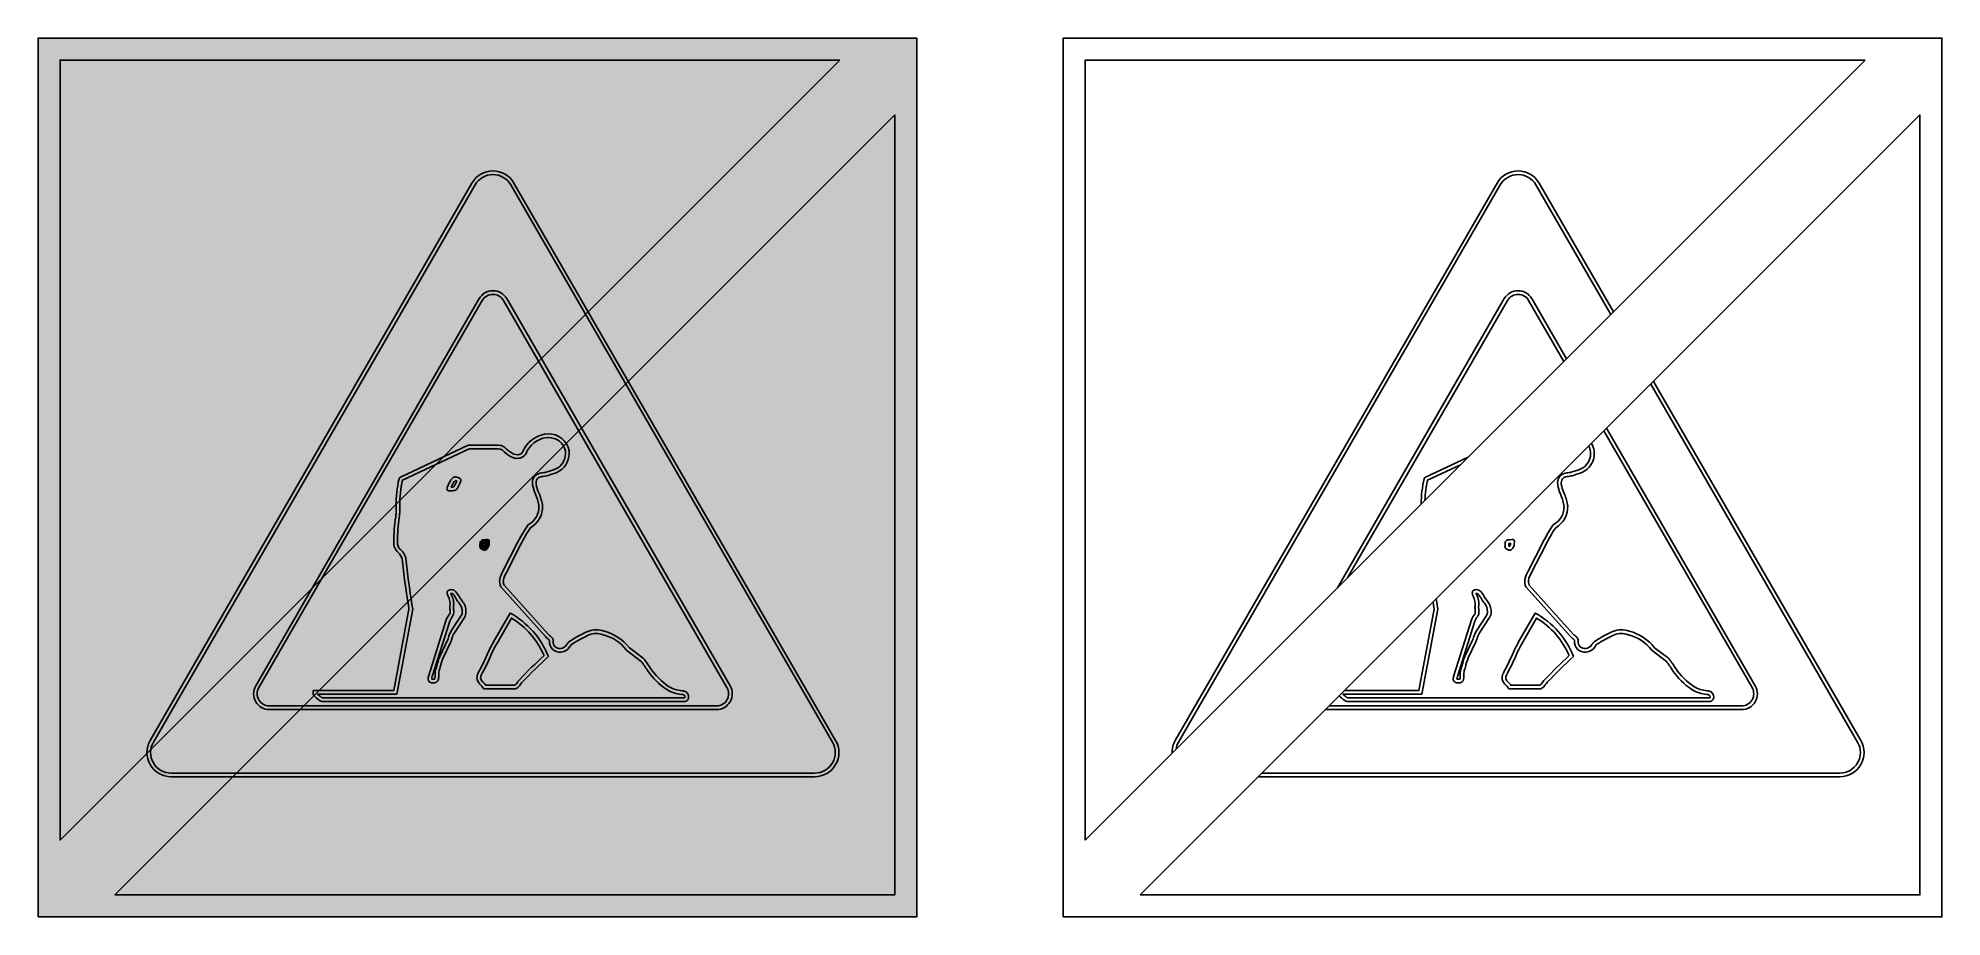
# Model space of a CAD drawing. Extents: x 3212 to 5812, y 90 to 1290.
import ezdxf

# ---------------------------------------------------------------- set-up
doc = ezdxf.new("R2010")
doc.units = 0
doc.header["$MEASUREMENT"] = 0

msp = doc.modelspace()

# ---------------------------------------------------------------- hatches: boundary and pattern name
at = {"true_color": 0x000000}
h = msp.add_hatch(color=18, dxfattribs=at)
h.paths.add_polyline_path([(3211.85, 89.9548), (3211.85, 1289.95), (4411.85, 1289.95), (4411.85, 89.9548)])
h.paths.add_polyline_path([(4306.85, 1259.95), (3241.85, 194.955), (3241.85, 1259.95)], flags=16)
h.paths.add_polyline_path([(3316.85, 119.955), (4381.85, 1184.95), (4381.85, 119.955)], flags=16)
h = msp.add_hatch(color=30)
h.paths.add_polyline_path([(4306.85, 1259.95), (3241.85, 194.955), (3241.85, 1259.95)])
edge = h.paths.add_edge_path(flags=16)
edge.add_line((3861.66, 1092.03), (4301.08, 330.9380000000001))
edge.add_arc((4272.390070055954, 314.4108067307924), 33.10982025852735, -89.9482069158019, 29.944632088824676, ccw=False)
edge.add_line((4272.42, 281.301), (3393.59, 281.304))
edge.add_arc((3393.619084765111, 314.4133187313515), 33.10933150605407, 150.0539060909309, 269.9496687360473, ccw=False)
edge.add_line((3364.93, 330.941), (3804.35, 1092.03))
edge.add_arc((3833.005, 1075.452231141558), 33.10485531344214, 30.050656878707116, 149.9493431212933, ccw=False)
edge = h.paths.add_edge_path(flags=0)
edge.add_line((4138.2, 377.991), (3527.81, 377.991))
edge.add_arc((3527.824019599777, 394.6942477401267), 16.70325362368744, 150.0588987444102, 269.95190972908085, ccw=False)
edge.add_line((3513.35, 403.031), (3818.55, 931.6519999999998))
edge.add_arc((3833.01, 923.2850410408057), 16.7062144791943, 30.054870356942274, 149.9451296430586, ccw=False)
edge.add_line((3847.47, 931.6519999999999), (4152.66, 403.032))
edge.add_arc((4138.186017156943, 394.6945594589117), 16.70356531155185, -89.95203670765142, 29.943210004038008, ccw=False)
edge = h.paths.add_edge_path(flags=0)
edge.add_arc((3908.450410050139, 722.9208182886517), 28.69244865817276, -56.898599616660476, 7.145788074728614, ccw=False)
edge.add_arc((3898.500566740102, 745.3331794605606), 53.04515751469505, 284.17444708934516, 298.87982113655573, ccw=False)
edge.add_arc((3897.27316185438, 729.503328602332), 38.33408253046848, 281.9644514432884, 291.76908441292727, ccw=False)
edge.add_arc((3915.756616366773, 603.3218349180484), 89.30393027981881, 96.77588497099073, 101.2855120359339)
edge.add_arc((3899.872557881551, 682.8661726205984), 8.189173115361058, 101.2138310838314, 140.2103969034426)
edge.add_arc((3902.544141663452, 682.3706243799636), 10.64245465184548, 147.383817942899, 188.9061365718858)
edge.add_arc((3939.264136987034, 688.8662055643528), 47.93094505403803, 189.7816870875476, 204.3878192572933)
edge.add_arc((3818.852301388128, 636.3715305006812), 83.43417293581766, 11.573852164772518, 23.07696755576808, ccw=False)
edge.add_arc((3878.679758577188, 650.1804058589634), 22.1053627254881, 3.2302165149727102, 7.618353566905114, ccw=False)
edge.add_arc((3868.489840980349, 649.5670314870557), 32.31367549359378, -60.58523456796621, 3.2979810255254165, ccw=False)
edge.add_arc((4075.027114460926, 495.480554004089), 228.5047936405725, 146.5546487008145, 153.3488538335605)
edge.add_line((3870.8, 597.9780000000001), (3851.05, 559.413))
edge.add_arc((3877.178837237691, 543.5599742438542), 30.5619790101816, 148.7537534568016, 167.9524002365003)
edge.add_arc((3859.048612919658, 548.0913092492195), 11.90289624019575, 171.0698439557528, 205.5532381687915)
edge.add_line((3848.31, 542.957), (3908.31, 476.223))
edge.add_arc((3973.752918611845, 545.1816259897214), 95.0687524627666, 226.498414843157, 229.9575796328224)
edge.add_arc((3907.369063907174, 466.1935022563816), 8.110412315469047, 15.354047592926804, 49.9292900397794, ccw=False)
edge.add_arc((3909.795997761048, 467.2119116027426), 5.510907435499656, -8.240934321550526, 11.822619785437723, ccw=False)
edge.add_arc((3924.166338703633, 465.4040992849403), 8.974253046556024, 173.487235505879, 278.4818107395544)
edge.add_arc((3924.560201094442, 467.3641114757604), 10.87592928994498, 274.904285436737, 328.7686683351981)
edge.add_arc((3949.05931161903, 452.5870503581481), 17.73474548307339, 136.8058456157768, 148.9853731894738, ccw=False)
edge.add_arc((3946.007419294743, 455.7753345844587), 13.32958451359714, 121.5137663014315, 137.8179321610022, ccw=False)
edge.add_arc((4050.573577809508, 287.408560992234), 211.5248677695222, 115.33199103092491, 121.822096598826, ccw=False)
edge.add_arc((3973.81638345813, 453.2481541108611), 28.8335735213991, 73.51152418028317, 118.4733022786586, ccw=False)
edge.add_arc((3958.786971985297, 380.2270438392024), 103.310616124946, 75.3589692550022, 77.0152559808817, ccw=False)
edge.add_arc((3968.945300853399, 418.7151285952169), 63.50473714529904, 37.25774843391707, 75.4493142073128, ccw=False)
edge.add_line((4019.49, 457.161), (4038.38, 443.062))
edge.add_arc((4034.183157851393, 437.4628233554783), 6.997446899897315, 35.77947218413078, 53.14674276209968, ccw=False)
edge.add_arc((3759.864390788708, 238.7192197964876), 345.744832554024, 33.456771351473606, 35.92037205696198, ccw=False)
edge.add_arc((4120.779987416412, 477.1651015430128), 86.82482966763499, 213.430599580951, 236.5647461987101)
edge.add_arc((4094.860980332235, 441.2378242505034), 42.60145983238603, 239.0319927886851, 265.3266105681339)
edge.add_arc((4090.276081041638, 385.5438285925946), 13.28096789719726, 60.5789922176034, 85.18876012009599, ccw=False)
edge.add_arc((4091.717545719012, 390.3616806243561), 8.449742788483226, -23.096556679909327, 53.023157315885214, ccw=False)
edge.add_arc((4095.28130783963, 389.0473297997866), 4.659872209478957, 286.31051978106285, 334.5789429495123, ccw=False)
edge.add_arc((4090.598199661108, 405.89006024423), 22.1412164190747, 280.0710031788569, 285.7010141996419, ccw=False)
edge.add_line((4094.47, 384.09), (4080.62, 384.102))
edge.add_line((4080.62, 384.102), (3612.29, 384.102))
edge.add_line((3612.29, 384.102), (3599.6, 384.074))
edge.add_arc((3601.451411361888, 392.6486998716126), 8.772297413970895, 233.39064804334322, 257.815987757, ccw=False)
edge.add_arc((3616.421418891848, 416.0696704971248), 36.55231345702109, 217.8525886424851, 236.4495228934768, ccw=False)
edge.add_line((3587.56, 393.64), (3587.63, 399.062))
edge.add_line((3587.63, 399.062), (3599.49, 399.134))
edge.add_line((3599.49, 399.134), (3697.53, 399.134))
edge.add_line((3697.53, 399.134), (3718.38, 510.096))
edge.add_line((3718.38, 510.096), (3717.55, 515.7))
edge.add_arc((4664.903653339132, 672.1343962195467), 960.1826205548472, 185.5855498316167, 189.3765116111532, ccw=False)
edge.add_arc((3688.146564806929, 571.6156806259166), 22.28224490488561, 18.47847029776563, 45.80347317171741)
edge.add_arc((3720.237493600303, 605.1119130707228), 24.10670008847997, 207.6305101367815, 226.6193588897021, ccw=False)
edge.add_arc((3716.000577901225, 600.9270545215239), 18.49445796532072, 176.5313916984136, 202.223738700718, ccw=False)
edge.add_arc((3968.719581452108, 598.1777398836118), 271.2071695823484, 171.927134766983, 179.1827557710457, ccw=False)
edge.add_arc((3643.296240384244, 644.4379699166277), 57.48783908450218, 351.825635491046, 357.5145793759052)
edge.add_arc((3541.911305497618, 648.5306109302501), 158.9551760552818, 357.6255209074164, 361.0458708218554)
edge.add_arc((3849.943661256066, 654.1152795448056), 149.1278035413895, 166.7596428218853, 181.0309874242568, ccw=False)
edge.add_arc((3707.868386015885, 687.630882589223), 3.154025758089936, 113.5142865618071, 168.2903334973772, ccw=False)
edge.add_line((3706.61, 690.523), (3799.3, 734.113))
edge.add_line((3799.3, 734.113), (3833.38, 734.11))
edge.add_arc((3836.218173858357, 675.0873575659745), 59.09084151325902, 83.56581693153282, 92.75301499558202, ccw=False)
edge.add_arc((3841.131660819892, 721.6969130169958), 12.22899874545147, 48.592771602849325, 81.96975886504401, ccw=False)
edge.add_arc((3906.732326983298, 794.0412410101594), 85.43067241500245, 227.6851133582045, 236.0888588125796)
edge.add_arc((3866.113485252008, 733.9898820160606), 12.93395642213239, 237.0045017099615, 288.745465592235)
edge.add_arc((3867.383869526471, 728.1796622160385), 7.055015515081773, 294.1476310049063, 334.4694058389175)
edge.add_arc((3772.97580298457, 775.4183087084992), 112.6208136549778, 333.4839974303134, 334.8979636976552)
edge.add_arc((3899.903722269176, 716.8987349182842), 27.15852609637819, 151.2636692537453, 156.7003853730494, ccw=False)
edge.add_arc((3910.139767331041, 710.1141049397471), 39.40923057965085, 92.74852437318498, 149.7692684808781, ccw=False)
edge.add_arc((3909.576986840304, 721.7607645167703), 27.7489826283262, 9.812771590971693, 92.74099252140672, ccw=False)
edge = h.paths.add_edge_path(flags=0)
edge.add_arc((3819.987264666057, 598.9298894951353), 2.808041865070567, 335.3785534698407, 350.9046489946431, ccw=False)
edge.add_arc((3818.953267696578, 599.4717237426073), 3.974247952433, 317.85564227134637, 334.4877658933347, ccw=False)
edge.add_arc((3813.953573927259, 602.9037467200149), 10.01700548489598, 316.66933657519814, 322.4943751535917, ccw=False)
edge.add_line((3821.24, 596.03), (3820.15, 596.55))
edge.add_arc((3828.926188514885, 596.1542366848529), 8.7851074808685, 171.8411624593943, 177.417988965686, ccw=False)
edge.add_line((3820.23, 597.401), (3820.43, 599.9540000000001))
edge.add_line((3820.43, 599.9540000000001), (3821.1, 600.021))
edge.add_line((3821.1, 600.021), (3822.88, 600.151))
edge.add_line((3822.88, 600.151), (3822.76, 598.486))
edge = h.paths.add_edge_path(flags=0)
edge.add_arc((3759.573464299029, 414.8451965872483), 10.00363358108974, 160.9094827320371, 180.3333226485059, ccw=False)
edge.add_line((3750.12, 418.117), (3773.99, 493.836))
edge.add_arc((3811.889271139351, 476.608836487996), 41.630876949247, 144.6351447992821, 155.5557669648196, ccw=False)
edge.add_arc((3769.438428138635, 506.380047552314), 10.22224241201944, 326.2710703702135, 365.1126806360539)
edge.add_arc((3652.541413383272, 496.607824085653), 127.5268498165077, 4.805412278272066, 7.028320264764646)
edge.add_arc((3783.610269491234, 512.3730982805938), 4.503152023832074, 169.6776508166451, 182.05016874687, ccw=False)
edge.add_arc((3750.222260747609, 516.960177814337), 29.2034314236778, 352.5625972642605, 387.3125444585937)
edge.add_arc((3783.096575543329, 533.8419682603578), 7.752519056640558, 195.3328534519518, 206.6885359345547, ccw=False)
edge.add_arc((3776.094656591658, 528.3376093248095), 3.486848694286501, 41.652328262018614, 97.82383268203381, ccw=False)
edge.add_arc((3754.728261500601, 510.2797783769982), 31.46099017624833, 26.228440289523974, 40.36348739136031, ccw=False)
edge.add_arc((3810.610964859648, 539.0501270233927), 31.40271818875502, 208.2553914064725, 221.495265282736)
edge.add_arc((3774.064933848164, 507.1256674018791), 17.12511804403544, -1.9632065750935794, 40.484417808021874, ccw=False)
edge.add_arc((3781.01856578858, 506.3543738974278), 10.16311133613986, -29.660886347618714, 1.0409094256165758, ccw=False)
edge.add_line((3789.85, 501.325), (3776.17, 480.547))
edge.add_arc((3800.185613854495, 464.7016426215276), 28.77194917380011, 146.5834121097806, 166.488368861187)
edge.add_arc((3753.961729053625, 475.7844211097944), 18.76200055396668, 334.8136687691813, 346.56117390735255, ccw=False)
edge.add_line((3770.94, 467.8), (3760.4, 445.41))
edge.add_arc((3850.759898282491, 409.5500253336623), 97.21547716640858, 158.3539914456387, 166.5518341245779)
edge.add_arc((3724.534691116467, 441.8475182002359), 33.12389738215491, 338.2477434713614, 342.9927143682368, ccw=False)
edge.add_arc((3777.434353488476, 422.2054099938791), 23.32801433193755, 161.5919116369092, 182.5807775314849)
edge.add_arc((3721.864413138502, 420.9838606915413), 32.2660407267419, -10.501520277835027, 0.30389864510789266, ccw=False)
edge.add_arc((3751.176301596809, 420.0806569013506), 5.531998572770117, 253.1201600565364, 295.86905010145176, ccw=False)
edge = h.paths.add_edge_path(flags=0)
edge.add_arc((4316.076294978952, -7.304185376932764), 613.9709403439606, 132.3033018810513, 136.6557910056899)
edge.add_arc((3917.110034770019, 372.647650135307), 63.08272461883713, 138.904425367376, 145.6476588248595)
edge.add_arc((3861.237263708938, 410.7078114167072), 4.522744219015407, 288.46858978379817, 326.9917163260312, ccw=False)
edge.add_arc((3861.433859409158, 411.8197631648316), 5.541397734259688, 269.1328950091962, 282.8896358567662, ccw=False)
edge.add_line((3861.35, 406.279), (3824.69, 406.279))
edge.add_arc((3824.305704662636, 419.3854054482567), 13.11203823516441, 264.76785086557487, 271.67949894842855, ccw=False)
edge.add_arc((3811.764480601656, 400.0800184739255), 12.95214590592463, 28.84159247260363, 50.17278782739892)
edge.add_arc((3826.694179874856, 418.7355297175362), 10.94764049707327, 198.951998084676, 232.69975838750122, ccw=False)
edge.add_arc((3824.131918100591, 416.443705414011), 7.893727830354757, 154.4520842637901, 189.212109338554, ccw=False)
edge.add_arc((3851.940217894886, 405.4367714550378), 37.7862889201804, 150.8489340994711, 157.58032902637, ccw=False)
edge.add_arc((3570.869108405694, 559.0922698358485), 282.544743797375, 331.4006001706806, 337.1703493384801)
edge.add_arc((3909.039314118573, 416.8134669649042), 84.33720502758554, 153.0364072346665, 157.2209634087849, ccw=False)
edge.add_arc((3989.059624145179, 376.0309627813301), 174.1506814617313, 150.0597412931725, 153.0146646674377, ccw=False)
edge.add_line((3838.15, 462.949), (3858.38, 498.047))
edge.add_arc((3799.254243740727, 401.8562872483606), 112.9092922345162, 23.447574221510706, 58.422113975540526, ccw=False)
h.paths.add_polyline_path([(3316.85, 119.955), (4381.85, 1184.95), (4381.85, 119.955)])
h = msp.add_hatch(color=18, dxfattribs=at)
edge = h.paths.add_edge_path()
edge.add_line((3861.66, 1092.03), (4301.08, 330.9380000000001))
edge.add_arc((4272.390070055954, 314.4108067307924), 33.10982025852735, -89.9482069158019, 29.944632088824676, ccw=False)
edge.add_line((4272.42, 281.301), (3393.59, 281.304))
edge.add_arc((3393.619084765111, 314.4133187313515), 33.10933150605407, 150.0539060909309, 269.9496687360473, ccw=False)
edge.add_line((3364.93, 330.941), (3804.35, 1092.03))
edge.add_arc((3833.005, 1075.452231141558), 33.10485531344214, 30.050656878707116, 149.9493431212933, ccw=False)
edge = h.paths.add_edge_path(flags=16)
edge.add_line((3857.33, 1089.53), (4296.75, 328.4380000000001))
edge.add_arc((4272.394811873154, 314.4081424549958), 28.10715374112373, -89.94865458208369, 29.944184422543117, ccw=False)
edge.add_line((4272.42, 286.301), (3393.59, 286.304))
edge.add_arc((3393.615338497528, 314.4122281833141), 28.10823960415713, 150.0525874050956, 269.94835005021173, ccw=False)
edge.add_line((3369.26, 328.444), (3808.68, 1089.53))
edge.add_arc((3833.005, 1075.457264788637), 28.1024465363631, 30.0506568787074, 149.9493431212931, ccw=False)
h = msp.add_hatch(color=254)
edge = h.paths.add_edge_path()
edge.add_line((3857.33, 1089.53), (4296.75, 328.4380000000001))
edge.add_arc((4272.394811873154, 314.4081424549958), 28.10715374112373, -89.94865458208369, 29.944184422543117, ccw=False)
edge.add_line((4272.42, 286.301), (3393.59, 286.304))
edge.add_arc((3393.615338497528, 314.4122281833141), 28.10823960415713, 150.0525874050956, 269.94835005021173, ccw=False)
edge.add_line((3369.26, 328.444), (3808.68, 1089.53))
edge.add_arc((3833.005, 1075.457264788637), 28.1024465363631, 30.0506568787074, 149.9493431212931, ccw=False)
edge = h.paths.add_edge_path(flags=16)
edge.add_line((4138.2, 372.991), (3527.81, 372.991))
edge.add_arc((3527.827596713193, 394.6949076789061), 21.70391481228205, 150.0605357593888, 269.9535467440589, ccw=False)
edge.add_line((3509.02, 405.527), (3814.22, 934.152))
edge.add_arc((3833.006157255734, 923.2844755153204), 21.70305952768625, 30.06097051976309, 149.9512298058793, ccw=False)
edge.add_line((3851.79, 934.1560000000001), (4156.99, 405.532))
edge.add_arc((4138.181380508129, 394.6971630174931), 21.70617100336842, -89.95085183694857, 29.94439487473619, ccw=False)
edge = h.paths.add_edge_path(flags=0)
edge.add_arc((3908.448851355787, 722.9178516545235), 23.69128173795823, -56.45632934749102, 6.870652637851322, ccw=False)
edge.add_arc((3898.263054227054, 745.9282344654333), 48.68173980230937, 284.08464135569756, 298.5643394678013, ccw=False)
edge.add_line((3910.11, 698.71), (3909.64, 698.547))
edge.add_arc((3897.270088809784, 729.4948521670169), 33.32843015512978, 282.3526901640087, 291.7866773656559, ccw=False)
edge.add_arc((3915.739998783222, 603.2260142194922), 94.39561351741709, 96.89976043723352, 101.265056264455)
edge.add_arc((3900.192157381898, 682.3836907320573), 13.72743368406336, 102.162468186829, 141.1590340064412)
edge.add_arc((3902.931134679398, 682.2810151689754), 16.0091866899022, 147.030903947311, 188.5532225762974)
edge.add_arc((3939.373463011489, 688.924311006254), 53.04670700760867, 189.7948018917746, 204.3353556323239)
edge.add_arc((3818.860188637297, 636.396008387171), 78.42520140173782, 11.685345235222087, 23.02049746795859, ccw=False)
edge.add_arc((3878.674000940151, 650.2220279564538), 17.11021370390177, 3.048598205841813, 6.908112472811808, ccw=False)
edge.add_arc((3868.498268490008, 649.5604899997394), 27.30698900654933, -60.58403578167378, 3.2991798118168276, ccw=False)
edge.add_line((3881.91, 625.774), (3880.86, 625.182))
edge.add_line((3880.86, 625.182), (3880.19, 624.175))
edge.add_arc((4075.028191621391, 495.4531082962133), 233.5192632698535, 146.5488369178346, 153.3430420505806)
edge.add_line((3866.33, 600.221), (3846.68, 561.8480000000001))
edge.add_arc((3877.680132569521, 543.3802458424295), 36.08415390378888, 149.2164126599356, 168.1112766431535)
edge.add_arc((3859.229874567335, 548.1249659988982), 17.07296911159158, 170.9380424697967, 205.4214366828353)
edge.add_line((3843.81, 540.7959999999999), (3844.12, 540.148))
edge.add_line((3844.12, 540.148), (3904.8, 472.664))
edge.add_arc((3974.84213914718, 546.2900737787362), 101.6203719555522, 226.4289991153679, 229.8881639050333)
edge.add_arc((3907.075667989548, 466.1443068139455), 3.340307407979255, 15.785622833028413, 46.617738489516285, ccw=False)
edge.add_arc((3924.194598844214, 465.433411680977), 13.99860476410579, 173.3562054585227, 277.6990975605635)
edge.add_arc((3924.563342569398, 467.3697208674371), 15.88035491032026, 275.4441570877597, 328.7524586604376)
edge.add_arc((3949.356003307075, 452.3656099566896), 13.09896043213108, 136.7187335106711, 148.898261084368, ccw=False)
edge.add_arc((3946.082346191275, 455.7245042232163), 8.41535469173893, 121.78258787638109, 138.086753735952, ccw=False)
edge.add_arc((4051.409749809582, 285.878055309044), 208.269496323546, 115.31343300999299, 121.80353857789419, ccw=False)
edge.add_arc((3973.863084855501, 452.8571818139969), 24.20134433239281, 73.41760690764971, 118.37938500602499, ccw=False)
edge.add_arc((3957.784105500166, 376.4242589029416), 102.2449907920186, 75.35189360071138, 77.00818032659078, ccw=False)
edge.add_arc((3968.940851420443, 418.7120093474857), 58.51045945976635, 37.25856426783088, 75.45013004122649, ccw=False)
edge.add_line((4015.51, 454.135), (4015.93, 453.574))
edge.add_line((4015.93, 453.574), (4035.6, 438.839))
edge.add_arc((3754.714257076162, 234.1239523713969), 347.570210609968, 33.62170008518399, 36.08530079067231, ccw=False)
edge.add_arc((4121.009963098747, 477.4272240603265), 92.1674466134127, 213.4855398806605, 236.6196864984196)
edge.add_arc((4094.915753302255, 441.3973929810521), 47.76481939229675, 238.9789326193858, 265.2735503988346)
edge.add_arc((4090.284146655171, 385.5664789718992), 8.257891388690387, 63.10236004186538, 85.16622435258631, ccw=False)
edge.add_arc((4091.712739538546, 390.3680796803814), 3.448479578263876, -17.588901979109608, 48.00498036038181, ccw=False)
edge.add_arc((4090.582679369686, 405.8068162301448), 17.06253278862201, 281.55345846208814, 285.00421414265634, ccw=False)
edge.add_line((4094, 389.09), (4080.62, 389.102))
edge.add_line((4080.62, 389.102), (3612.29, 389.102))
edge.add_line((3612.29, 389.102), (3600.24, 389.075))
edge.add_arc((3601.698195216779, 393.1195800679618), 4.299414055007134, 232.3170553232396, 250.1742107677006, ccw=False)
edge.add_arc((3616.732595514655, 416.4250118915465), 32.02007463316236, 224.1818654119124, 236.52245944022638, ccw=False)
edge.add_line((3593.77, 394.109), (3599.51, 394.134))
edge.add_line((3599.51, 394.134), (3701.68, 394.134))
edge.add_line((3701.68, 394.134), (3723.45, 509.998))
edge.add_line((3723.45, 509.998), (3722.49, 516.494))
edge.add_arc((4669.455838308695, 672.7643135155294), 959.7732595826641, 185.5796573001811, 189.3706190797176, ccw=False)
edge.add_line((3714.23, 579.446), (3714.02, 580.264))
edge.add_arc((3688.142700744756, 571.6099462667486), 27.28602687756924, 18.49129901214265, 45.81630188609451)
edge.add_arc((3720.402182862539, 605.1978379426716), 19.28572797639687, 208.3529936056277, 226.6359714962854, ccw=False)
edge.add_arc((3716.34351119854, 600.9961679717386), 13.83229141447076, 176.303310964202, 201.0005238179606, ccw=False)
edge.add_arc((3969.409495172666, 598.0631874041588), 266.8969026517669, 171.9232637315389, 179.1788847356016, ccw=False)
edge.add_arc((3643.310107046704, 644.2843644402077), 62.46189958496293, 351.9728136823887, 357.6617575672478)
edge.add_arc((3541.899113059944, 648.6385755602762), 163.9662420963288, 357.5872755887373, 361.0076255031761)
edge.add_arc((3849.941535157192, 654.0967153592809), 144.1245350169111, 167.0724835763947, 181.0236159393321, ccw=False)
edge.add_line((3709.47, 686.34), (3800.42, 729.113))
edge.add_line((3800.42, 729.113), (3833.56, 729.113))
edge.add_arc((3836.203564569016, 674.730802907493), 54.44641213375632, 83.67692357136912, 92.78300555893668, ccw=False)
edge.add_arc((3841.132710882968, 721.6874584261456), 7.237666994545728, 48.90602973297541, 81.52005956809091, ccw=False)
edge.add_arc((3906.945043430286, 794.2790904338885), 90.74749164688954, 227.716348441468, 236.0915759276746)
edge.add_arc((3866.148493715333, 734.3715045655713), 18.27456351438522, 237.4643874901976, 289.2053513724715)
edge.add_arc((3867.213567968696, 728.3634839887234), 12.28894136420432, 293.7352369291325, 333.8008082655888)
edge.add_arc((3769.031662672067, 777.3094809704633), 121.9947494150995, 333.532695074535, 334.9262510591361)
edge.add_arc((3900.524042404148, 716.6543556208841), 22.82440322795606, 151.6347937724289, 156.8978608357415, ccw=False)
edge.add_arc((3910.137170186709, 710.1085822056416), 34.4138601195088, 92.743428703902, 149.648549054749, ccw=False)
edge.add_arc((3909.576529078651, 721.7629809015392), 22.74598455273326, 10.100333271181626, 92.73794389965929, ccw=False)
edge = h.paths.add_edge_path(flags=0)
edge.add_arc((4314.91029622706, -6.132000504315613), 607.3198759106922, 131.9649689086037, 136.6490487073691)
edge.add_arc((3916.19548716592, 373.3269175230751), 56.94747606916986, 138.8876869436064, 145.63092040109)
edge.add_arc((3861.267934169495, 410.6605910503014), 9.468341014339575, 286.83422680572244, 326.79222025274464, ccw=False)
edge.add_arc((3861.446658443829, 411.7365019409525), 10.45753037482038, 269.1964464812252, 284.1888786185047, ccw=False)
edge.add_line((3861.3, 401.28), (3824.79, 401.28))
edge.add_arc((3824.297333783239, 419.0750957840585), 17.80191433427755, 259.260322949062, 271.585857504276, ccw=False)
edge.add_arc((3821.440497267747, 404.0155076225997), 2.47374716515605, 217.9564179287919, 259.2715950614902, ccw=False)
edge.add_arc((3826.559906135331, 407.018432589573), 8.3936918587701, 203.6299946954535, 212.6174760711179, ccw=False)
edge.add_arc((3812.068624569076, 400.3272302611242), 7.5714004416535, 26.06473217321545, 49.85588752546875)
edge.add_arc((3826.57381264959, 418.6487442882221), 15.80229463707565, 197.3438252574954, 232.48178466089252, ccw=False)
edge.add_arc((3823.896105876081, 416.4650350147522), 12.66085972492825, 154.9088169780289, 191.5132338730928, ccw=False)
edge.add_arc((3851.291087244748, 405.8623657584314), 42.01520203676713, 150.926286584379, 157.657681511278, ccw=False)
edge.add_arc((3571.32025592419, 558.8979939233175), 277.0527667109279, 331.4009209115583, 337.1706700793579)
edge.add_arc((3909.053103681374, 416.7276888623456), 89.38395650178899, 152.9878814049215, 157.1724375790398, ccw=False)
edge.add_arc((3989.070164320094, 376.0881860368836), 179.129652591867, 150.0764282056361, 153.0313515799013, ccw=False)
edge.add_line((3833.82, 465.446), (3856.56, 504.903))
edge.add_arc((3799.253456551776, 401.8581976930757), 117.9078928844728, 21.694111792071624, 60.92015046998972, ccw=False)
edge = h.paths.add_edge_path(flags=0)
edge.add_arc((3800.186371985239, 464.7382638752974), 23.75674543532503, 146.6574542188087, 166.5624109702149)
edge.add_arc((3753.976521219104, 475.7898803045433), 23.75629113987465, 334.7894881726801, 346.53699331085147, ccw=False)
edge.add_line((3775.47, 465.671), (3765.02, 443.4930000000001))
edge.add_arc((3850.241815565209, 409.7039506569425), 91.67582944123275, 158.3724877577891, 166.6588638633808)
edge.add_arc((3726.653645592037, 441.1867588968506), 35.90410324488439, 338.28568696891153, 343.2811106120575, ccw=False)
edge.add_arc((3777.133116255099, 422.2664079365496), 18.02698755686512, 161.779474938316, 182.9489135307412)
edge.add_arc((3723.200411255237, 420.4408772137078), 35.94081206521425, -9.483727471540817, 1.4319098323337016, ccw=False)
edge.add_arc((3752.895767838888, 415.4697035677468), 5.832240138891695, 301.4642322433365, 350.61844776252997, ccw=False)
edge.add_arc((3751.420268002839, 419.8028105719321), 10.34714042473249, 243.9730111210156, 295.90050818087013, ccw=False)
edge.add_arc((3748.758112814156, 414.2315071773199), 4.173028095438048, 184.8457068788455, 243.25246968320198, ccw=False)
edge.add_arc((3759.479198113796, 414.8554794976391), 14.91120547504176, 161.004442339445, 183.7547748886248, ccw=False)
edge.add_line((3745.38, 419.709), (3769.31, 495.616))
edge.add_arc((3811.484164168952, 476.8788264846112), 46.14912561138646, 144.7432683978402, 156.0453386534952, ccw=False)
edge.add_arc((3769.513050401113, 506.3687737761567), 5.148285927007209, 326.3765359589312, 365.2181462247749)
edge.add_arc((3651.809542218946, 496.3235811871905), 123.2795738710867, 4.892189941872826, 7.18894042392133)
edge.add_arc((3782.963330117957, 512.3770735411546), 8.865464209735007, 170.0954392835142, 184.0495628314592, ccw=False)
edge.add_arc((3750.354660356542, 516.9866310750305), 24.07377809899197, 352.6383155797658, 387.3882627740989)
edge.add_arc((3783.196673678579, 533.8741261614938), 12.85601186295609, 187.4778837264356, 206.8831106740505, ccw=False)
edge.add_arc((3774.153793709204, 532.7773492181806), 3.748368479971054, 136.3851675354544, 188.8448886538913, ccw=False)
edge.add_arc((3774.279494944337, 532.234047111197), 4.225290252664998, 104.10210854440979, 132.2234432463164, ccw=False)
edge.add_arc((3776.098523552555, 528.3384259958679), 8.485947901619337, 41.235630814787214, 109.61361100145459, ccw=False)
edge.add_arc((3755.090002625166, 510.5507419127637), 36.01243099174733, 26.280812404743415, 40.48547065950328, ccw=False)
edge.add_arc((3810.364757673236, 538.885759755218), 26.11140042375012, 208.3265514274522, 221.6373253225051)
edge.add_arc((3774.242320996866, 507.1883371694399), 21.94764513327664, -1.72672579885392, 40.82628102160578, ccw=False)
edge.add_arc((3781.1706564835, 506.3150980497982), 15.01083925810894, -30.533324423704585, 0.8088482254084965, ccw=False)
edge.add_line((3794.1, 498.689), (3780.34, 477.796))
h = msp.add_hatch(color=18, dxfattribs=at)
edge = h.paths.add_edge_path()
edge.add_line((4138.2, 372.991), (3527.81, 372.991))
edge.add_arc((3527.827596713193, 394.6949076789061), 21.70391481228205, 150.0605357593888, 269.9535467440589, ccw=False)
edge.add_line((3509.02, 405.527), (3814.22, 934.152))
edge.add_arc((3833.006157255734, 923.2844755153204), 21.70305952768625, 30.06097051976309, 149.9512298058793, ccw=False)
edge.add_line((3851.79, 934.1560000000001), (4156.99, 405.532))
edge.add_arc((4138.181380508129, 394.6971630174931), 21.70617100336842, -89.95085183694857, 29.94439487473619, ccw=False)
edge = h.paths.add_edge_path(flags=16)
edge.add_line((4138.2, 377.991), (3527.81, 377.991))
edge.add_arc((3527.824019599777, 394.6942477401267), 16.70325362368744, 150.0588987444102, 269.95190972908085, ccw=False)
edge.add_line((3513.35, 403.031), (3818.55, 931.6519999999998))
edge.add_arc((3833.01, 923.2850410408057), 16.7062144791943, 30.054870356942274, 149.9451296430586, ccw=False)
edge.add_line((3847.47, 931.6519999999999), (4152.66, 403.032))
edge.add_arc((4138.186017156943, 394.6945594589117), 16.70356531155185, -89.95203670765142, 29.943210004038008, ccw=False)
h = msp.add_hatch(color=18, dxfattribs=at)
edge = h.paths.add_edge_path()
edge.add_arc((3908.450410050139, 722.9208182886517), 28.69244865817276, -56.898599616660476, 7.145788074728614, ccw=False)
edge.add_arc((3898.500566740102, 745.3331794605606), 53.04515751469505, 284.17444708934516, 298.87982113655573, ccw=False)
edge.add_arc((3897.27316185438, 729.503328602332), 38.33408253046848, 281.9644514432884, 291.76908441292727, ccw=False)
edge.add_arc((3915.756616366773, 603.3218349180484), 89.30393027981881, 96.77588497099073, 101.2855120359339)
edge.add_arc((3899.872557881551, 682.8661726205984), 8.189173115361058, 101.2138310838314, 140.2103969034426)
edge.add_arc((3902.544141663452, 682.3706243799636), 10.64245465184548, 147.383817942899, 188.9061365718858)
edge.add_arc((3939.264136987034, 688.8662055643528), 47.93094505403803, 189.7816870875476, 204.3878192572933)
edge.add_arc((3818.852301388128, 636.3715305006812), 83.43417293581766, 11.573852164772518, 23.07696755576808, ccw=False)
edge.add_arc((3878.679758577188, 650.1804058589634), 22.1053627254881, 3.2302165149727102, 7.618353566905114, ccw=False)
edge.add_arc((3868.489840980349, 649.5670314870557), 32.31367549359378, -60.58523456796621, 3.2979810255254165, ccw=False)
edge.add_arc((4075.027114460926, 495.480554004089), 228.5047936405725, 146.5546487008145, 153.3488538335605)
edge.add_line((3870.8, 597.9780000000001), (3851.05, 559.413))
edge.add_arc((3877.178837237691, 543.5599742438542), 30.5619790101816, 148.7537534568016, 167.9524002365003)
edge.add_arc((3859.048612919658, 548.0913092492195), 11.90289624019575, 171.0698439557528, 205.5532381687915)
edge.add_line((3848.31, 542.957), (3908.31, 476.223))
edge.add_arc((3973.752918611845, 545.1816259897214), 95.0687524627666, 226.498414843157, 229.9575796328224)
edge.add_arc((3907.369063907174, 466.1935022563816), 8.110412315469047, 15.354047592926804, 49.9292900397794, ccw=False)
edge.add_arc((3909.795997761048, 467.2119116027426), 5.510907435499656, -8.240934321550526, 11.822619785437723, ccw=False)
edge.add_arc((3924.166338703633, 465.4040992849403), 8.974253046556024, 173.487235505879, 278.4818107395544)
edge.add_arc((3924.560201094442, 467.3641114757604), 10.87592928994498, 274.904285436737, 328.7686683351981)
edge.add_arc((3949.05931161903, 452.5870503581481), 17.73474548307339, 136.8058456157768, 148.9853731894738, ccw=False)
edge.add_arc((3946.007419294743, 455.7753345844587), 13.32958451359714, 121.5137663014315, 137.8179321610022, ccw=False)
edge.add_arc((4050.573577809508, 287.408560992234), 211.5248677695222, 115.33199103092491, 121.822096598826, ccw=False)
edge.add_arc((3973.81638345813, 453.2481541108611), 28.8335735213991, 73.51152418028317, 118.4733022786586, ccw=False)
edge.add_arc((3958.786971985297, 380.2270438392024), 103.310616124946, 75.3589692550022, 77.0152559808817, ccw=False)
edge.add_arc((3968.945300853399, 418.7151285952169), 63.50473714529904, 37.25774843391707, 75.4493142073128, ccw=False)
edge.add_line((4019.49, 457.161), (4038.38, 443.062))
edge.add_arc((4034.183157851393, 437.4628233554783), 6.997446899897315, 35.77947218413078, 53.14674276209968, ccw=False)
edge.add_arc((3759.864390788708, 238.7192197964876), 345.744832554024, 33.456771351473606, 35.92037205696198, ccw=False)
edge.add_arc((4120.779987416412, 477.1651015430128), 86.82482966763499, 213.430599580951, 236.5647461987101)
edge.add_arc((4094.860980332235, 441.2378242505034), 42.60145983238603, 239.0319927886851, 265.3266105681339)
edge.add_arc((4090.276081041638, 385.5438285925946), 13.28096789719726, 60.5789922176034, 85.18876012009599, ccw=False)
edge.add_arc((4091.717545719012, 390.3616806243561), 8.449742788483226, -23.096556679909327, 53.023157315885214, ccw=False)
edge.add_arc((4095.28130783963, 389.0473297997866), 4.659872209478957, 286.31051978106285, 334.5789429495123, ccw=False)
edge.add_arc((4090.598199661108, 405.89006024423), 22.1412164190747, 280.0710031788569, 285.7010141996419, ccw=False)
edge.add_line((4094.47, 384.09), (4080.62, 384.102))
edge.add_line((4080.62, 384.102), (3612.29, 384.102))
edge.add_line((3612.29, 384.102), (3599.6, 384.074))
edge.add_arc((3601.451411361888, 392.6486998716126), 8.772297413970895, 233.39064804334322, 257.815987757, ccw=False)
edge.add_arc((3616.421418891848, 416.0696704971248), 36.55231345702109, 217.8525886424851, 236.4495228934768, ccw=False)
edge.add_line((3587.56, 393.64), (3587.63, 399.062))
edge.add_line((3587.63, 399.062), (3599.49, 399.134))
edge.add_line((3599.49, 399.134), (3697.53, 399.134))
edge.add_line((3697.53, 399.134), (3718.38, 510.096))
edge.add_line((3718.38, 510.096), (3717.55, 515.7))
edge.add_arc((4664.903653339132, 672.1343962195467), 960.1826205548472, 185.5855498316167, 189.3765116111532, ccw=False)
edge.add_arc((3688.146564806929, 571.6156806259166), 22.28224490488561, 18.47847029776563, 45.80347317171741)
edge.add_arc((3720.237493600303, 605.1119130707228), 24.10670008847997, 207.6305101367815, 226.6193588897021, ccw=False)
edge.add_arc((3716.000577901225, 600.9270545215239), 18.49445796532072, 176.5313916984136, 202.223738700718, ccw=False)
edge.add_arc((3968.719581452108, 598.1777398836118), 271.2071695823484, 171.927134766983, 179.1827557710457, ccw=False)
edge.add_arc((3643.296240384244, 644.4379699166277), 57.48783908450218, 351.825635491046, 357.5145793759052)
edge.add_arc((3541.911305497618, 648.5306109302501), 158.9551760552818, 357.6255209074164, 361.0458708218554)
edge.add_arc((3849.943661256066, 654.1152795448056), 149.1278035413895, 166.7596428218853, 181.0309874242568, ccw=False)
edge.add_arc((3707.868386015885, 687.630882589223), 3.154025758089936, 113.5142865618071, 168.2903334973772, ccw=False)
edge.add_line((3706.61, 690.523), (3799.3, 734.113))
edge.add_line((3799.3, 734.113), (3833.38, 734.11))
edge.add_arc((3836.218173858357, 675.0873575659745), 59.09084151325902, 83.56581693153282, 92.75301499558202, ccw=False)
edge.add_arc((3841.131660819892, 721.6969130169958), 12.22899874545147, 48.592771602849325, 81.96975886504401, ccw=False)
edge.add_arc((3906.732326983298, 794.0412410101594), 85.43067241500245, 227.6851133582045, 236.0888588125796)
edge.add_arc((3866.113485252008, 733.9898820160606), 12.93395642213239, 237.0045017099615, 288.745465592235)
edge.add_arc((3867.383869526471, 728.1796622160385), 7.055015515081773, 294.1476310049063, 334.4694058389175)
edge.add_arc((3772.97580298457, 775.4183087084992), 112.6208136549778, 333.4839974303134, 334.8979636976552)
edge.add_arc((3899.903722269176, 716.8987349182842), 27.15852609637819, 151.2636692537453, 156.7003853730494, ccw=False)
edge.add_arc((3910.139767331041, 710.1141049397471), 39.40923057965085, 92.74852437318498, 149.7692684808781, ccw=False)
edge.add_arc((3909.576986840304, 721.7607645167703), 27.7489826283262, 9.812771590971693, 92.74099252140672, ccw=False)
edge = h.paths.add_edge_path(flags=16)
edge.add_arc((3908.448851355787, 722.9178516545235), 23.69128173795823, -56.45632934749102, 6.870652637851322, ccw=False)
edge.add_arc((3898.263054227054, 745.9282344654333), 48.68173980230937, 284.08464135569756, 298.5643394678013, ccw=False)
edge.add_line((3910.11, 698.71), (3909.64, 698.547))
edge.add_arc((3897.270088809784, 729.4948521670169), 33.32843015512978, 282.3526901640087, 291.7866773656559, ccw=False)
edge.add_arc((3915.739998783222, 603.2260142194922), 94.39561351741709, 96.89976043723352, 101.265056264455)
edge.add_arc((3900.192157381898, 682.3836907320573), 13.72743368406336, 102.162468186829, 141.1590340064412)
edge.add_arc((3902.931134679398, 682.2810151689754), 16.0091866899022, 147.030903947311, 188.5532225762974)
edge.add_arc((3939.373463011489, 688.924311006254), 53.04670700760867, 189.7948018917746, 204.3353556323239)
edge.add_arc((3818.860188637297, 636.396008387171), 78.42520140173782, 11.685345235222087, 23.02049746795859, ccw=False)
edge.add_arc((3878.674000940151, 650.2220279564538), 17.11021370390177, 3.048598205841813, 6.908112472811808, ccw=False)
edge.add_arc((3868.498268490008, 649.5604899997394), 27.30698900654933, -60.58403578167378, 3.2991798118168276, ccw=False)
edge.add_line((3881.91, 625.774), (3880.86, 625.182))
edge.add_line((3880.86, 625.182), (3880.19, 624.175))
edge.add_arc((4075.028191621391, 495.4531082962133), 233.5192632698535, 146.5488369178346, 153.3430420505806)
edge.add_line((3866.33, 600.221), (3846.68, 561.8480000000001))
edge.add_arc((3877.680132569521, 543.3802458424295), 36.08415390378888, 149.2164126599356, 168.1112766431535)
edge.add_arc((3859.229874567335, 548.1249659988982), 17.07296911159158, 170.9380424697967, 205.4214366828353)
edge.add_line((3843.81, 540.7959999999999), (3844.12, 540.148))
edge.add_line((3844.12, 540.148), (3904.8, 472.664))
edge.add_arc((3974.84213914718, 546.2900737787362), 101.6203719555522, 226.4289991153679, 229.8881639050333)
edge.add_arc((3907.075667989548, 466.1443068139455), 3.340307407979255, 15.785622833028413, 46.617738489516285, ccw=False)
edge.add_arc((3924.194598844214, 465.433411680977), 13.99860476410579, 173.3562054585227, 277.6990975605635)
edge.add_arc((3924.563342569398, 467.3697208674371), 15.88035491032026, 275.4441570877597, 328.7524586604376)
edge.add_arc((3949.356003307075, 452.3656099566896), 13.09896043213108, 136.7187335106711, 148.898261084368, ccw=False)
edge.add_arc((3946.082346191275, 455.7245042232163), 8.41535469173893, 121.78258787638109, 138.086753735952, ccw=False)
edge.add_arc((4051.409749809582, 285.878055309044), 208.269496323546, 115.31343300999299, 121.80353857789419, ccw=False)
edge.add_arc((3973.863084855501, 452.8571818139969), 24.20134433239281, 73.41760690764971, 118.37938500602499, ccw=False)
edge.add_arc((3957.784105500166, 376.4242589029416), 102.2449907920186, 75.35189360071138, 77.00818032659078, ccw=False)
edge.add_arc((3968.940851420443, 418.7120093474857), 58.51045945976635, 37.25856426783088, 75.45013004122649, ccw=False)
edge.add_line((4015.51, 454.135), (4015.93, 453.574))
edge.add_line((4015.93, 453.574), (4035.6, 438.839))
edge.add_arc((3754.714257076162, 234.1239523713969), 347.570210609968, 33.62170008518399, 36.08530079067231, ccw=False)
edge.add_arc((4121.009963098747, 477.4272240603265), 92.1674466134127, 213.4855398806605, 236.6196864984196)
edge.add_arc((4094.915753302255, 441.3973929810521), 47.76481939229675, 238.9789326193858, 265.2735503988346)
edge.add_arc((4090.284146655171, 385.5664789718992), 8.257891388690387, 63.10236004186538, 85.16622435258631, ccw=False)
edge.add_arc((4091.712739538546, 390.3680796803814), 3.448479578263876, -17.588901979109608, 48.00498036038181, ccw=False)
edge.add_arc((4090.582679369686, 405.8068162301448), 17.06253278862201, 281.55345846208814, 285.00421414265634, ccw=False)
edge.add_line((4094, 389.09), (4080.62, 389.102))
edge.add_line((4080.62, 389.102), (3612.29, 389.102))
edge.add_line((3612.29, 389.102), (3600.24, 389.075))
edge.add_arc((3601.698195216779, 393.1195800679618), 4.299414055007134, 232.3170553232396, 250.1742107677006, ccw=False)
edge.add_arc((3616.732595514655, 416.4250118915465), 32.02007463316236, 224.1818654119124, 236.52245944022638, ccw=False)
edge.add_line((3593.77, 394.109), (3599.51, 394.134))
edge.add_line((3599.51, 394.134), (3701.68, 394.134))
edge.add_line((3701.68, 394.134), (3723.45, 509.998))
edge.add_line((3723.45, 509.998), (3722.49, 516.494))
edge.add_arc((4669.455838308695, 672.7643135155294), 959.7732595826641, 185.5796573001811, 189.3706190797176, ccw=False)
edge.add_line((3714.23, 579.446), (3714.02, 580.264))
edge.add_arc((3688.142700744756, 571.6099462667486), 27.28602687756924, 18.49129901214265, 45.81630188609451)
edge.add_arc((3720.402182862539, 605.1978379426716), 19.28572797639687, 208.3529936056277, 226.6359714962854, ccw=False)
edge.add_arc((3716.34351119854, 600.9961679717386), 13.83229141447076, 176.303310964202, 201.0005238179606, ccw=False)
edge.add_arc((3969.409495172666, 598.0631874041588), 266.8969026517669, 171.9232637315389, 179.1788847356016, ccw=False)
edge.add_arc((3643.310107046704, 644.2843644402077), 62.46189958496293, 351.9728136823887, 357.6617575672478)
edge.add_arc((3541.899113059944, 648.6385755602762), 163.9662420963288, 357.5872755887373, 361.0076255031761)
edge.add_arc((3849.941535157192, 654.0967153592809), 144.1245350169111, 167.0724835763947, 181.0236159393321, ccw=False)
edge.add_line((3709.47, 686.34), (3800.42, 729.113))
edge.add_line((3800.42, 729.113), (3833.56, 729.113))
edge.add_arc((3836.203564569016, 674.730802907493), 54.44641213375632, 83.67692357136912, 92.78300555893668, ccw=False)
edge.add_arc((3841.132710882968, 721.6874584261456), 7.237666994545728, 48.90602973297541, 81.52005956809091, ccw=False)
edge.add_arc((3906.945043430286, 794.2790904338885), 90.74749164688954, 227.716348441468, 236.0915759276746)
edge.add_arc((3866.148493715333, 734.3715045655713), 18.27456351438522, 237.4643874901976, 289.2053513724715)
edge.add_arc((3867.213567968696, 728.3634839887234), 12.28894136420432, 293.7352369291325, 333.8008082655888)
edge.add_arc((3769.031662672067, 777.3094809704633), 121.9947494150995, 333.532695074535, 334.9262510591361)
edge.add_arc((3900.524042404148, 716.6543556208841), 22.82440322795606, 151.6347937724289, 156.8978608357415, ccw=False)
edge.add_arc((3910.137170186709, 710.1085822056416), 34.4138601195088, 92.743428703902, 149.648549054749, ccw=False)
edge.add_arc((3909.576529078651, 721.7629809015392), 22.74598455273326, 10.100333271181626, 92.73794389965929, ccw=False)
edge = h.paths.add_edge_path(flags=0)
edge.add_arc((4314.91029622706, -6.132000504315613), 607.3198759106922, 131.9649689086037, 136.6490487073691)
edge.add_arc((3916.19548716592, 373.3269175230751), 56.94747606916986, 138.8876869436064, 145.63092040109)
edge.add_arc((3861.267934169495, 410.6605910503014), 9.468341014339575, 286.83422680572244, 326.79222025274464, ccw=False)
edge.add_arc((3861.446658443829, 411.7365019409525), 10.45753037482038, 269.1964464812252, 284.1888786185047, ccw=False)
edge.add_line((3861.3, 401.28), (3824.79, 401.28))
edge.add_arc((3824.297333783239, 419.0750957840585), 17.80191433427755, 259.260322949062, 271.585857504276, ccw=False)
edge.add_arc((3821.440497267747, 404.0155076225997), 2.47374716515605, 217.9564179287919, 259.2715950614902, ccw=False)
edge.add_arc((3826.559906135331, 407.018432589573), 8.3936918587701, 203.6299946954535, 212.6174760711179, ccw=False)
edge.add_arc((3812.068624569076, 400.3272302611242), 7.5714004416535, 26.06473217321545, 49.85588752546875)
edge.add_arc((3826.57381264959, 418.6487442882221), 15.80229463707565, 197.3438252574954, 232.48178466089252, ccw=False)
edge.add_arc((3823.896105876081, 416.4650350147522), 12.66085972492825, 154.9088169780289, 191.5132338730928, ccw=False)
edge.add_arc((3851.291087244748, 405.8623657584314), 42.01520203676713, 150.926286584379, 157.657681511278, ccw=False)
edge.add_arc((3571.32025592419, 558.8979939233175), 277.0527667109279, 331.4009209115583, 337.1706700793579)
edge.add_arc((3909.053103681374, 416.7276888623456), 89.38395650178899, 152.9878814049215, 157.1724375790398, ccw=False)
edge.add_arc((3989.070164320094, 376.0881860368836), 179.129652591867, 150.0764282056361, 153.0313515799013, ccw=False)
edge.add_line((3833.82, 465.446), (3856.56, 504.903))
edge.add_arc((3799.253456551776, 401.8581976930757), 117.9078928844728, 21.694111792071624, 60.92015046998972, ccw=False)
edge = h.paths.add_edge_path(flags=0)
edge.add_arc((4316.076294978952, -7.304185376932764), 613.9709403439606, 132.3033018810513, 136.6557910056899)
edge.add_arc((3917.110034770019, 372.647650135307), 63.08272461883713, 138.904425367376, 145.6476588248595)
edge.add_arc((3861.237263708938, 410.7078114167072), 4.522744219015407, 288.46858978379817, 326.9917163260312, ccw=False)
edge.add_arc((3861.433859409158, 411.8197631648316), 5.541397734259688, 269.1328950091962, 282.8896358567662, ccw=False)
edge.add_line((3861.35, 406.279), (3824.69, 406.279))
edge.add_arc((3824.305704662636, 419.3854054482567), 13.11203823516441, 264.76785086557487, 271.67949894842855, ccw=False)
edge.add_arc((3811.764480601656, 400.0800184739255), 12.95214590592463, 28.84159247260363, 50.17278782739892)
edge.add_arc((3826.694179874856, 418.7355297175362), 10.94764049707327, 198.951998084676, 232.69975838750122, ccw=False)
edge.add_arc((3824.131918100591, 416.443705414011), 7.893727830354757, 154.4520842637901, 189.212109338554, ccw=False)
edge.add_arc((3851.940217894886, 405.4367714550378), 37.7862889201804, 150.8489340994711, 157.58032902637, ccw=False)
edge.add_arc((3570.869108405694, 559.0922698358485), 282.544743797375, 331.4006001706806, 337.1703493384801)
edge.add_arc((3909.039314118573, 416.8134669649042), 84.33720502758554, 153.0364072346665, 157.2209634087849, ccw=False)
edge.add_arc((3989.059624145179, 376.0309627813301), 174.1506814617313, 150.0597412931725, 153.0146646674377, ccw=False)
edge.add_line((3838.15, 462.949), (3858.38, 498.047))
edge.add_arc((3799.254243740727, 401.8562872483606), 112.9092922345162, 23.447574221510706, 58.422113975540526, ccw=False)
edge = h.paths.add_edge_path(flags=0)
edge.add_arc((3800.186371985239, 464.7382638752974), 23.75674543532503, 146.6574542188087, 166.5624109702149)
edge.add_arc((3753.976521219104, 475.7898803045433), 23.75629113987465, 334.7894881726801, 346.53699331085147, ccw=False)
edge.add_line((3775.47, 465.671), (3765.02, 443.4930000000001))
edge.add_arc((3850.241815565209, 409.7039506569425), 91.67582944123275, 158.3724877577891, 166.6588638633808)
edge.add_arc((3726.653645592037, 441.1867588968506), 35.90410324488439, 338.28568696891153, 343.2811106120575, ccw=False)
edge.add_arc((3777.133116255099, 422.2664079365496), 18.02698755686512, 161.779474938316, 182.9489135307412)
edge.add_arc((3723.200411255237, 420.4408772137078), 35.94081206521425, -9.483727471540817, 1.4319098323337016, ccw=False)
edge.add_arc((3752.895767838888, 415.4697035677468), 5.832240138891695, 301.4642322433365, 350.61844776252997, ccw=False)
edge.add_arc((3751.420268002839, 419.8028105719321), 10.34714042473249, 243.9730111210156, 295.90050818087013, ccw=False)
edge.add_arc((3748.758112814156, 414.2315071773199), 4.173028095438048, 184.8457068788455, 243.25246968320198, ccw=False)
edge.add_arc((3759.479198113796, 414.8554794976391), 14.91120547504176, 161.004442339445, 183.7547748886248, ccw=False)
edge.add_line((3745.38, 419.709), (3769.31, 495.616))
edge.add_arc((3811.484164168952, 476.8788264846112), 46.14912561138646, 144.7432683978402, 156.0453386534952, ccw=False)
edge.add_arc((3769.513050401113, 506.3687737761567), 5.148285927007209, 326.3765359589312, 365.2181462247749)
edge.add_arc((3651.809542218946, 496.3235811871905), 123.2795738710867, 4.892189941872826, 7.18894042392133)
edge.add_arc((3782.963330117957, 512.3770735411546), 8.865464209735007, 170.0954392835142, 184.0495628314592, ccw=False)
edge.add_arc((3750.354660356542, 516.9866310750305), 24.07377809899197, 352.6383155797658, 387.3882627740989)
edge.add_arc((3783.196673678579, 533.8741261614938), 12.85601186295609, 187.4778837264356, 206.8831106740505, ccw=False)
edge.add_arc((3774.153793709204, 532.7773492181806), 3.748368479971054, 136.3851675354544, 188.8448886538913, ccw=False)
edge.add_arc((3774.279494944337, 532.234047111197), 4.225290252664998, 104.10210854440979, 132.2234432463164, ccw=False)
edge.add_arc((3776.098523552555, 528.3384259958679), 8.485947901619337, 41.235630814787214, 109.61361100145459, ccw=False)
edge.add_arc((3755.090002625166, 510.5507419127637), 36.01243099174733, 26.280812404743415, 40.48547065950328, ccw=False)
edge.add_arc((3810.364757673236, 538.885759755218), 26.11140042375012, 208.3265514274522, 221.6373253225051)
edge.add_arc((3774.242320996866, 507.1883371694399), 21.94764513327664, -1.72672579885392, 40.82628102160578, ccw=False)
edge.add_arc((3781.1706564835, 506.3150980497982), 15.01083925810894, -30.533324423704585, 0.8088482254084965, ccw=False)
edge.add_line((3794.1, 498.689), (3780.34, 477.796))
edge = h.paths.add_edge_path(flags=0)
edge.add_arc((3759.573464299029, 414.8451965872483), 10.00363358108974, 160.9094827320371, 180.3333226485059, ccw=False)
edge.add_line((3750.12, 418.117), (3773.99, 493.836))
edge.add_arc((3811.889271139351, 476.608836487996), 41.630876949247, 144.6351447992821, 155.5557669648196, ccw=False)
edge.add_arc((3769.438428138635, 506.380047552314), 10.22224241201944, 326.2710703702135, 365.1126806360539)
edge.add_arc((3652.541413383272, 496.607824085653), 127.5268498165077, 4.805412278272066, 7.028320264764646)
edge.add_arc((3783.610269491234, 512.3730982805938), 4.503152023832074, 169.6776508166451, 182.05016874687, ccw=False)
edge.add_arc((3750.222260747609, 516.960177814337), 29.2034314236778, 352.5625972642605, 387.3125444585937)
edge.add_arc((3783.096575543329, 533.8419682603578), 7.752519056640558, 195.3328534519518, 206.6885359345547, ccw=False)
edge.add_arc((3776.094656591658, 528.3376093248095), 3.486848694286501, 41.652328262018614, 97.82383268203381, ccw=False)
edge.add_arc((3754.728261500601, 510.2797783769982), 31.46099017624833, 26.228440289523974, 40.36348739136031, ccw=False)
edge.add_arc((3810.610964859648, 539.0501270233927), 31.40271818875502, 208.2553914064725, 221.495265282736)
edge.add_arc((3774.064933848164, 507.1256674018791), 17.12511804403544, -1.9632065750935794, 40.484417808021874, ccw=False)
edge.add_arc((3781.01856578858, 506.3543738974278), 10.16311133613986, -29.660886347618714, 1.0409094256165758, ccw=False)
edge.add_line((3789.85, 501.325), (3776.17, 480.547))
edge.add_arc((3800.185613854495, 464.7016426215276), 28.77194917380011, 146.5834121097806, 166.488368861187)
edge.add_arc((3753.961729053625, 475.7844211097944), 18.76200055396668, 334.8136687691813, 346.56117390735255, ccw=False)
edge.add_line((3770.94, 467.8), (3760.4, 445.41))
edge.add_arc((3850.759898282491, 409.5500253336623), 97.21547716640858, 158.3539914456387, 166.5518341245779)
edge.add_arc((3724.534691116467, 441.8475182002359), 33.12389738215491, 338.2477434713614, 342.9927143682368, ccw=False)
edge.add_arc((3777.434353488476, 422.2054099938791), 23.32801433193755, 161.5919116369092, 182.5807775314849)
edge.add_arc((3721.864413138502, 420.9838606915413), 32.2660407267419, -10.501520277835027, 0.30389864510789266, ccw=False)
edge.add_arc((3751.176301596809, 420.0806569013506), 5.531998572770117, 253.1201600565364, 295.86905010145176, ccw=False)
h = msp.add_hatch(color=18, dxfattribs=at)
edge = h.paths.add_edge_path()
edge.add_arc((3819.982507067345, 598.9362705361609), 7.810017689611046, 335.5120202029528, 352.7451608130365, ccw=False)
edge.add_arc((3819.45842865834, 599.1253607271726), 8.365454499043071, 319.1891382441496, 335.82126186613687, ccw=False)
edge.add_arc((3814.706375894858, 602.2757891468542), 14.03969419480791, 307.0732363920318, 322.1340598568152, ccw=False)
edge.add_arc((3821.749140659695, 593.1882307681874), 2.547314861983491, 273.62055668857175, 303.90289789567447, ccw=False)
edge.add_arc((3821.690366807974, 594.0691246912496), 3.430163464163554, 247.7222015916532, 273.6711572889667, ccw=False)
edge.add_line((3820.39, 590.895), (3816.98, 592.526))
edge.add_arc((3818.68782171314, 595.7974765964954), 3.690421944072086, 217.2438832883447, 242.43391431350761, ccw=False)
edge.add_arc((3817.904406782229, 595.186746289677), 2.69717891582554, 187.4505897079005, 216.9878585020787, ccw=False)
edge.add_arc((3828.235005966367, 596.2936771585462), 13.08633212666853, 172.5211359603046, 186.3910021741043, ccw=False)
edge.add_line((3815.26, 597.997), (3815.55, 601.446))
edge.add_arc((3820.608200671259, 599.8215319841021), 5.312653796870179, 109.89864614485259, 162.1953027045228, ccw=False)
edge.add_line((3818.8, 604.817), (3820.68, 605.002))
edge.add_line((3820.68, 605.002), (3824.31, 605.271))
edge.add_arc((3824.656842055612, 592.5127808703118), 12.76293284369558, 84.45541682572292, 91.55724652419639, ccw=False)
edge.add_arc((3825.56582201648, 601.9628930275821), 3.269219530559703, 70.26016593377352, 84.30916008842217, ccw=False)
edge.add_arc((3826.16531489173, 603.4439178767116), 1.673972879944615, 17.70499497817019, 72.45291703813871, ccw=False)
edge.add_arc((3825.022328858945, 602.9714558218711), 2.908310892972963, 4.9024757807322885, 19.724408612118623, ccw=False)
edge.add_arc((3811.98528207332, 601.8873247601994), 15.9903489235734, -1.5205967201850967, 4.780717398417778, ccw=False)
edge.add_arc((3665.466059838696, 610.8001936062275), 162.7719685707237, 355.4720164219186, 356.71149997810386, ccw=False)
edge = h.paths.add_edge_path(flags=16)
edge.add_arc((3819.987264666057, 598.9298894951353), 2.808041865070567, 335.3785534698407, 350.9046489946431, ccw=False)
edge.add_arc((3818.953267696578, 599.4717237426073), 3.974247952433, 317.85564227134637, 334.4877658933347, ccw=False)
edge.add_arc((3813.953573927259, 602.9037467200149), 10.01700548489598, 316.66933657519814, 322.4943751535917, ccw=False)
edge.add_line((3821.24, 596.03), (3820.15, 596.55))
edge.add_arc((3828.926188514885, 596.1542366848529), 8.7851074808685, 171.8411624593943, 177.417988965686, ccw=False)
edge.add_line((3820.23, 597.401), (3820.43, 599.9540000000001))
edge.add_line((3820.43, 599.9540000000001), (3821.1, 600.021))
edge.add_line((3821.1, 600.021), (3822.88, 600.151))
edge.add_line((3822.88, 600.151), (3822.76, 598.486))

# ---------------------------------------------------------------- linework, layer by layer
at = {"color": 254}
for points in [[(3211.85, 89.9548), (3211.85, 1289.95), (4411.85, 1289.95), (4411.85, 89.9548)], [(3211.85, 89.9548), (4411.85, 89.9548), (4411.85, 1289.95), (3211.85, 1289.95)]]:
    msp.add_lwpolyline(points, close=True, dxfattribs=at)
for points in [[(4611.85, 89.9548), (5811.85, 89.9548), (5811.85, 1289.95), (4611.85, 1289.95)], [(5706.85, 1259.95), (4641.85, 1259.95), (4641.85, 194.955)], [(4716.85, 119.955), (5781.85, 119.955), (5781.85, 1184.95)]]:
    msp.add_lwpolyline(points, close=True)
at = {"color": 30}
for points in [[(4306.85, 1259.95), (3241.85, 194.955), (3241.85, 1259.95)], [(3316.85, 119.955), (4381.85, 1184.95), (4381.85, 119.955)]]:
    msp.add_lwpolyline(points, close=True, dxfattribs=at)
at = {"color": 18, "true_color": 0x000000}
for points in [[(3861.66, 1092.03), (4301.08, 330.938, -0.576727), (4272.42, 281.301), (3393.59, 281.304, -0.5767439999999999), (3364.93, 330.941), (3804.35, 1092.03, -0.576761)], [(3857.33, 1089.53), (4296.75, 328.438, -0.576727), (4272.42, 286.301), (3393.59, 286.304, -0.5767439999999999), (3369.26, 328.444), (3808.68, 1089.53, -0.576761)], [(4138.2, 372.991), (3527.81, 372.991, -0.576728), (3509.02, 405.527), (3814.22, 934.1519999999999, -0.576712), (3851.79, 934.1560000000001), (4156.99, 405.532, -0.576741)], [(4138.2, 377.991), (3527.81, 377.991, -0.576728), (3513.35, 403.031), (3818.55, 931.6519999999999, -0.576712), (3847.47, 931.6519999999999), (4152.66, 403.032, -0.576741)], [(3936.92, 726.49, -0.286955), (3924.12, 698.885, -0.0642525), (3911.49, 693.903, -0.0428069), (3905.22, 692.002, 0.0196795), (3898.28, 690.8989999999999, 0.171816), (3893.58, 688.107, 0.183184), (3892.03, 680.7230000000001, 0.0638177), (3895.61, 669.075, -0.050234), (3900.59, 653.111, -0.0191492), (3900.75, 651.4259999999999, -0.286194), (3884.36, 621.419, 0.029654), (3870.8, 597.9780000000001), (3851.05, 559.413, 0.0839664), (3847.29, 549.939, 0.151608), (3848.31, 542.957), (3908.31, 476.223, 0.0150946), (3912.59, 472.4, -0.152018), (3915.19, 468.341, -0.0877681), (3915.25, 466.422, 0.493116), (3925.49, 456.528, 0.239453), (3933.86, 461.725, -0.0531933), (3936.13, 464.726, -0.07126060000000001), (3939.04, 467.139, -0.028326), (3960.07, 478.594, -0.198739), (3982, 480.896, -0.00722704), (3984.9, 480.183, -0.168202), (4019.49, 457.161), (4038.38, 443.062, -0.07592439999999999), (4039.86, 441.554, -0.0107499), (4048.32, 429.331, 0.101286), (4072.94, 404.709, 0.115238), (4091.39, 398.778, -0.107795), (4096.8, 397.112, -0.344912), (4099.49, 387.047, -0.213781), (4096.59, 384.575, -0.0245705), (4094.47, 384.09), (4080.62, 384.102), (3612.29, 384.102), (3599.6, 384.074, -0.106981), (3596.22, 385.607, -0.081323), (3587.56, 393.64), (3587.63, 399.062), (3599.49, 399.134), (3697.53, 399.134), (3718.38, 510.096), (3717.55, 515.7, -0.0165427), (3709.28, 578.678, 0.119796), (3703.68, 587.591, -0.0830446), (3698.88, 593.932, -0.112576), (3697.54, 602.0459999999999, -0.0316692), (3700.2, 636.264, 0.0248278), (3700.73, 641.945, 0.0149252), (3700.84, 651.432, -0.0623511), (3704.78, 688.2710000000001, -0.243663), (3706.61, 690.523), (3799.3, 734.113), (3833.38, 734.11, -0.0401082), (3842.84, 733.806, -0.146673), (3849.22, 730.8689999999999, 0.0366847), (3859.07, 723.1419999999999, 0.229678), (3870.27, 721.742, 0.177775), (3873.75, 725.1389999999999, 0.00616967), (3874.96, 727.6410000000001, -0.0237266), (3876.09, 729.956, -0.254064), (3908.25, 749.4780000000001, -0.378508)], [(3931.97, 725.752, -0.28357), (3921.54, 703.172, -0.06326380000000001), (3910.11, 698.71), (3909.64, 698.547, -0.0411868), (3904.4, 696.938, 0.0190495), (3897.3, 695.803, 0.171816), (3889.5, 690.993, 0.183184), (3887.1, 679.9, 0.0635304), (3891.04, 667.065, -0.0494993), (3895.66, 652.28, -0.0168419), (3895.76, 651.132, -0.286194), (3881.91, 625.774), (3880.86, 625.182), (3880.19, 624.175, 0.029654), (3866.33, 600.221), (3846.68, 561.8480000000001, 0.0826317), (3842.37, 550.814, 0.151608), (3843.81, 540.7959999999999), (3844.12, 540.148), (3904.8, 472.664, 0.0150946), (3909.37, 468.5719999999999, -0.135348), (3910.29, 467.0530000000001, 0.489586), (3926.07, 451.561, 0.236889), (3938.14, 459.1319999999999, -0.0531933), (3939.82, 461.346, -0.07126060000000001), (3941.65, 462.878, -0.028326), (3962.36, 474.15, -0.198739), (3980.77, 476.052, -0.00722704), (3983.64, 475.346, -0.168202), (4015.51, 454.135), (4015.93, 453.574), (4035.6, 438.839, -0.0107499), (4044.14, 426.576, 0.101286), (4070.3, 400.464, 0.115238), (4090.98, 393.795, -0.0965703), (4094.02, 392.931, -0.294287), (4095, 389.326, -0.0150579), (4094, 389.09), (4080.62, 389.102), (3612.29, 389.102), (3600.24, 389.075, -0.07807460000000001), (3599.07, 389.717, -0.0538981), (3593.77, 394.109), (3599.51, 394.134), (3701.68, 394.134), (3723.45, 509.998), (3722.49, 516.494, -0.0165427), (3714.23, 579.446), (3714.02, 580.264, 0.119796), (3707.16, 591.177, -0.0799442), (3703.43, 596.039, -0.108181), (3702.54, 601.888, -0.0316692), (3705.16, 635.562, 0.0248278), (3705.72, 641.736, 0.0149252), (3705.84, 651.5219999999999, -0.0609486), (3709.47, 686.34), (3800.42, 729.113), (3833.56, 729.113, -0.0397537), (3842.2, 728.846, -0.143274), (3845.89, 727.1419999999999, 0.0365601), (3856.32, 718.965, 0.229678), (3872.16, 717.1139999999999, 0.176622), (3878.24, 722.938, 0.00608061), (3879.53, 725.61, -0.0229685), (3880.44, 727.498, -0.253527), (3908.49, 744.4830000000001, -0.377059)], [(3827.73, 597.95, -0.07533580000000001), (3827.09, 595.6990000000001, -0.072699), (3825.79, 593.658, -0.06581000000000001), (3823.17, 591.0740000000001, -0.132906), (3821.91, 590.646, -0.11371), (3820.39, 590.895), (3816.98, 592.526, -0.110357), (3815.75, 593.564, -0.129599), (3815.23, 594.837, -0.0605927), (3815.26, 597.997), (3815.55, 601.446, -0.232232), (3818.8, 604.817), (3820.68, 605.002), (3824.31, 605.271, -0.0309975), (3825.89, 605.216, -0.06137719999999999), (3826.67, 605.04, -0.243533), (3827.76, 603.953, -0.06476319999999999), (3827.92, 603.22, -0.0275016), (3827.97, 601.4630000000001, -0.00540832)], [(3822.76, 598.486, -0.0678492), (3822.54, 597.76, -0.072699), (3821.9, 596.805, -0.025422), (3821.24, 596.03), (3820.15, 596.55, -0.0243383), (3820.23, 597.401), (3820.43, 599.9540000000001), (3821.1, 600.021), (3822.88, 600.151)], [(3780.34, 477.796, 0.0870708), (3777.08, 470.259, -0.0513031), (3775.47, 465.671), (3765.02, 443.4930000000001, 0.0361719), (3761.04, 430.858, -0.0218001), (3760.01, 427.903, 0.0926327), (3759.13, 421.339, -0.0476645), (3758.65, 414.519, -0.217826), (3755.94, 410.495, -0.230535), (3746.88, 410.505, -0.260512), (3744.6, 413.879, -0.0995944), (3745.38, 419.709), (3769.31, 495.616, -0.0493546), (3773.8, 503.518, 0.17112), (3774.64, 506.837, 0.0100218), (3774.12, 511.751, -0.06096169999999999), (3774.23, 513.9019999999999, 0.152798), (3771.73, 528.061, -0.0848742), (3770.45, 532.201, -0.232982), (3771.44, 535.363, -0.123322), (3773.25, 536.332, -0.307535), (3782.48, 533.932, -0.062059), (3787.38, 526.496, 0.0581446), (3790.85, 521.5369999999999, -0.187836), (3796.18, 506.527, -0.137615), (3794.1, 498.689)], [(3749.57, 414.787, -0.08495599999999999), (3750.12, 418.117), (3773.99, 493.836, -0.04768630000000001), (3777.94, 500.704, 0.17112), (3779.62, 507.291, 0.00969957), (3779.11, 512.212, -0.0540378), (3779.18, 513.18, 0.152798), (3776.17, 530.36, -0.0495891), (3775.62, 531.7919999999999, -0.250123), (3778.7, 530.655, -0.06175409999999999), (3782.95, 524.184, 0.0578342), (3787.09, 518.244, -0.18736), (3791.18, 506.539, -0.134769), (3789.85, 501.325), (3776.17, 480.547, 0.0870708), (3772.21, 471.424, -0.0513031), (3770.94, 467.8), (3760.4, 445.41, 0.0357851), (3756.21, 432.159, -0.0207068), (3755.3, 429.5719999999999, 0.0918381), (3754.13, 421.155, -0.0471825), (3753.59, 415.103, -0.188721)], [(3908.81, 445.443, 0.020441), (3873.29, 410.772, 0.0294314), (3869.19, 405.475, -0.176138), (3864.01, 401.598, -0.06551030000000001), (3861.3, 401.28), (3824.79, 401.28, -0.0538322), (3820.98, 401.585, -0.18225), (3819.49, 402.494, -0.0392354), (3818.87, 403.654, 0.104183), (3816.95, 406.115, -0.154531), (3811.49, 413.938, -0.161089), (3812.43, 421.834, -0.0293797), (3814.57, 426.279, 0.0251806), (3826.67, 451.405, -0.0182606), (3829.42, 457.324, -0.012894), (3833.82, 465.446), (3856.56, 504.903, -0.172847)], [(3902.84, 446.784, 0.0189936), (3869.57, 414.1130000000001, 0.0294314), (3865.03, 408.244, -0.16969), (3862.67, 406.418, -0.06009730000000001), (3861.35, 406.279), (3824.69, 406.279, -0.0301669), (3823.11, 406.328, 0.0933446), (3820.06, 410.027, -0.148326), (3816.34, 415.18, -0.152843), (3817.01, 419.848, -0.0293797), (3818.94, 423.843, 0.0251806), (3831.28, 449.467, -0.0182606), (3833.87, 455.054, -0.012894), (3838.15, 462.949), (3858.38, 498.047, -0.153801)]]:
    msp.add_lwpolyline(points, format="xyb", close=True, dxfattribs=at)
for points in [[(4760.51, 313.617, -0.137535), (4764.92, 330.941), (5204.34, 1092.03, -0.576761), (5261.66, 1092.03), (5363.14, 916.25)], [(4765.870000000001, 318.981, -0.09011219999999999), (4769.25, 328.445), (5208.67, 1089.53, -0.576761), (5257.33, 1089.53), (5359.48, 912.59)], [(4986.32, 539.428), (5214.21, 934.153, -0.576712), (5251.780000000001, 934.1569999999999), (5299.09, 852.212)], [(4999.98, 553.086), (5218.54, 931.6519999999999, -0.576712), (5247.46, 931.6519999999999), (5295.440000000001, 848.547)], [(5418.040000000001, 821.153), (5701.07, 330.938, -0.576727), (5672.41, 281.301), (4878.200000000001, 281.304)], [(5414.39, 817.4939999999999), (5696.74, 328.438, -0.576727), (5672.41, 286.301), (4883.200000000001, 286.303)], [(5354, 757.1089999999999), (5556.98, 405.533, -0.576741), (5538.190000000001, 372.991), (4969.88, 372.991)], [(5350.34, 753.446), (5552.65, 403.032, -0.576741), (5538.190000000001, 377.991), (4974.88, 377.991)], [(5333.200000000001, 736.307, -0.0954228), (5336.91, 726.49, -0.286955), (5324.120000000001, 698.885, -0.0642525), (5311.49, 693.903, -0.0428069), (5305.21, 692.002, 0.0196795), (5298.27, 690.8989999999999, 0.171816), (5293.57, 688.107, 0.183184), (5292.030000000001, 680.7230000000001, 0.0638177), (5295.610000000001, 669.075, -0.050234), (5300.58, 653.111, -0.0191492), (5300.75, 651.4259999999999, -0.286194), (5284.360000000001, 621.419, 0.029654), (5270.790000000001, 597.9780000000001), (5251.05, 559.413, 0.0839664), (5247.280000000001, 549.939, 0.151608), (5248.31, 542.957), (5308.3, 476.223, 0.0150946), (5312.58, 472.4, -0.152018), (5315.18, 468.341, -0.0877681), (5315.24, 466.422, 0.493116), (5325.48, 456.528, 0.239453), (5333.85, 461.725, -0.0531933), (5336.120000000001, 464.726, -0.07126060000000001), (5339.030000000001, 467.139, -0.028326), (5360.06, 478.594, -0.198739), (5381.99, 480.896, -0.00722704), (5384.89, 480.183, -0.168202), (5419.48, 457.161), (5438.370000000001, 443.062, -0.07592439999999999), (5439.860000000001, 441.554, -0.0107499), (5448.31, 429.331, 0.101286), (5472.93, 404.709, 0.115238), (5491.38, 398.778, -0.107795), (5496.790000000001, 397.112, -0.344912), (5499.48, 387.047, -0.213781), (5496.58, 384.575, -0.0245705), (5494.46, 384.09), (5480.610000000001, 384.102), (5012.29, 384.102), (4999.59, 384.074, -0.106981), (4996.22, 385.607, -0.06677419999999999), (4988.900000000001, 392.008)], [(5329.540000000001, 732.6489999999999, -0.0808721), (5331.96, 725.752, -0.28357), (5321.540000000001, 703.172, -0.06326380000000001), (5310.1, 698.71), (5309.63, 698.547, -0.0411868), (5304.39, 696.938, 0.0190495), (5297.290000000001, 695.803, 0.171816), (5289.49, 690.993, 0.183184), (5287.09, 679.9, 0.0635304), (5291.030000000001, 667.065, -0.0494993), (5295.65, 652.28, -0.0168419), (5295.75, 651.132, -0.286194), (5281.9, 625.774), (5280.85, 625.182), (5280.18, 624.175, 0.029654), (5266.32, 600.221), (5246.68, 561.8480000000001, 0.0826317), (5242.360000000001, 550.814, 0.151608), (5243.8, 540.7959999999999), (5244.110000000001, 540.148), (5304.790000000001, 472.664, 0.0150946), (5309.360000000001, 468.5719999999999, -0.135348), (5310.280000000001, 467.0530000000001, 0.489586), (5326.06, 451.561, 0.236889), (5338.13, 459.1319999999999, -0.0531933), (5339.81, 461.346, -0.07126060000000001), (5341.65, 462.878, -0.028326), (5362.35, 474.15, -0.198739), (5380.76, 476.052, -0.00722704), (5383.63, 475.346, -0.168202), (5415.5, 454.135), (5415.92, 453.574), (5435.59, 438.839, -0.0107499), (5444.13, 426.576, 0.101286), (5470.290000000001, 400.464, 0.115238), (5490.97, 393.795, -0.0965703), (5494.01, 392.931, -0.294287), (5495, 389.326, -0.0150579), (5493.99, 389.09), (5480.620000000001, 389.102), (5012.29, 389.102), (5000.23, 389.075, -0.07807460000000001), (4999.06, 389.717, -0.0538981), (4993.76, 394.109), (4999.5, 394.134), (5101.67, 394.134), (5123.440000000001, 509.998), (5122.48, 516.494), (5121.22, 524.3290000000001)], [(5100.81, 653.914, -0.058174), (5104.77, 688.2710000000001, -0.243663), (5106.610000000001, 690.523), (5164.77, 717.8789999999999)], [(5105.89, 658.997, -0.0479417), (5109.46, 686.34), (5154.34, 707.447)]]:
    msp.add_lwpolyline(points, format="xyb")
for points in [[(3778.81, 689.89, -0.211953), (3783.5, 690.582), (3784.91, 689.988, -0.0111759), (3787.59, 688.8919999999999), (3788.48, 688.326, -0.212804), (3789.21, 686.62, -0.07158710000000001), (3789.04, 685.199, -0.0364832), (3788.12, 682.555, -0.0351191), (3784.58, 675.544), (3783.8, 674.182, -0.209741), (3779.51, 672.034, -0.0329465), (3772.48, 671.94), (3771.47, 672.1510000000001, -0.226023), (3770.48, 673.171, -0.13134), (3770.34, 675.5239999999999, -0.0319043), (3770.63, 676.627, -0.0202671), (3771.27, 678.302, -0.0435043), (3775.64, 686.637, -0.0619851), (3777.7, 688.8560000000001)], [(3781.72, 685.7669999999999), (3783.08, 685.334), (3783.64, 684.804, -0.0351191), (3780.28, 678.09), (3779.47, 677.115, -0.0155931), (3776.1, 676.8739999999999, -0.0399752), (3779.77, 683.813, -0.057723), (3780.96, 685.066)], [(5227.72, 597.95, 0.00540832), (5227.96, 601.4630000000001, 0.0275016), (5227.91, 603.22, 0.06476319999999999), (5227.76, 603.953, 0.243533), (5226.67, 605.04, 0.06137719999999999), (5225.88, 605.216, 0.0309975), (5224.3, 605.271), (5220.67, 605.002), (5218.79, 604.817, 0.232232), (5215.54, 601.446), (5215.26, 597.997, 0.0605927), (5215.22, 594.837, 0.129599), (5215.74, 593.564, 0.110357), (5216.97, 592.526), (5220.38, 590.895, 0.11371), (5221.91, 590.646, 0.132906), (5223.16, 591.0740000000001, 0.06581000000000001), (5225.780000000001, 593.658, 0.072699), (5227.09, 595.6990000000001, 0.07533580000000001)], [(5222.75, 598.486), (5222.870000000001, 600.151), (5221.1, 600.021), (5220.43, 599.9540000000001), (5220.22, 597.401, 0.0243383), (5220.15, 596.55), (5221.23, 596.03, 0.025422), (5221.9, 596.805, 0.072699), (5222.530000000001, 597.76, 0.0678492)], [(5180.33, 477.796), (5194.09, 498.689, 0.137615), (5196.17, 506.527, 0.187836), (5190.84, 521.5369999999999, -0.0581446), (5187.370000000001, 526.496, 0.062059), (5182.47, 533.932, 0.307535), (5173.24, 536.332, 0.123322), (5171.43, 535.363, 0.232982), (5170.440000000001, 532.201, 0.0848742), (5171.73, 528.061, -0.152798), (5174.23, 513.9019999999999, 0.06096169999999999), (5174.120000000001, 511.751, -0.0100218), (5174.63, 506.837, -0.17112), (5173.79, 503.518, 0.0493546), (5169.3, 495.616), (5145.370000000001, 419.709, 0.0995944), (5144.59, 413.879, 0.260512), (5146.88, 410.505, 0.230535), (5155.93, 410.495, 0.217826), (5158.64, 414.519, 0.0476645), (5159.120000000001, 421.339, -0.0926327), (5160, 427.903, 0.0218001), (5161.030000000001, 430.858, -0.0361719), (5165.01, 443.4930000000001), (5175.46, 465.671, 0.0513031), (5177.07, 470.259, -0.0870708)], [(5149.56, 414.787, 0.188721), (5153.58, 415.103, 0.0471825), (5154.120000000001, 421.155, -0.0918381), (5155.29, 429.5719999999999, 0.0207068), (5156.200000000001, 432.159, -0.0357851), (5160.39, 445.41), (5170.93, 467.8, 0.0513031), (5172.200000000001, 471.424, -0.0870708), (5176.16, 480.547), (5189.84, 501.325, 0.134769), (5191.17, 506.539, 0.18736), (5187.08, 518.244, -0.0578342), (5182.940000000001, 524.184, 0.06175409999999999), (5178.690000000001, 530.655, 0.250123), (5175.610000000001, 531.7919999999999, 0.0495891), (5176.16, 530.36, -0.152798), (5179.17, 513.18, 0.0540378), (5179.1, 512.212, -0.00969957), (5179.610000000001, 507.291, -0.17112), (5177.93, 500.704, 0.04768630000000001), (5173.99, 493.836), (5150.110000000001, 418.117, 0.08495599999999999)], [(5308.8, 445.443, 0.172847), (5256.55, 504.903), (5233.81, 465.446, 0.012894), (5229.41, 457.324, 0.0182606), (5226.66, 451.405, -0.0251806), (5214.57, 426.279, 0.0293797), (5212.42, 421.834, 0.161089), (5211.48, 413.938, 0.154531), (5216.940000000001, 406.115, -0.104183), (5218.860000000001, 403.654, 0.0392354), (5219.48, 402.494, 0.18225), (5220.98, 401.585, 0.0538322), (5224.780000000001, 401.28), (5261.290000000001, 401.28, 0.06551030000000001), (5264, 401.598, 0.176138), (5269.190000000001, 405.475, -0.0294314), (5273.280000000001, 410.772, -0.020441)], [(5302.83, 446.784, 0.153801), (5258.370000000001, 498.047), (5238.15, 462.949, 0.012894), (5233.860000000001, 455.054, 0.0182606), (5231.27, 449.467, -0.0251806), (5218.93, 423.843, 0.0293797), (5217, 419.848, 0.152843), (5216.33, 415.18, 0.148326), (5220.05, 410.027, -0.0933446), (5223.1, 406.328, 0.0301669), (5224.68, 406.279), (5261.34, 406.279, 0.06009730000000001), (5262.66, 406.418, 0.16969), (5265.02, 408.244, -0.0294314), (5269.56, 414.1130000000001, -0.0189936)]]:
    msp.add_lwpolyline(points, format="xyb", close=True)
msp.add_lwpolyline([(4996, 399.1130000000001), (4999.48, 399.134), (5097.52, 399.134), (5118.370000000001, 510.096), (5117.54, 515.7), (5116.85, 519.9580000000001)])

doc.saveas('drawing.dxf')
